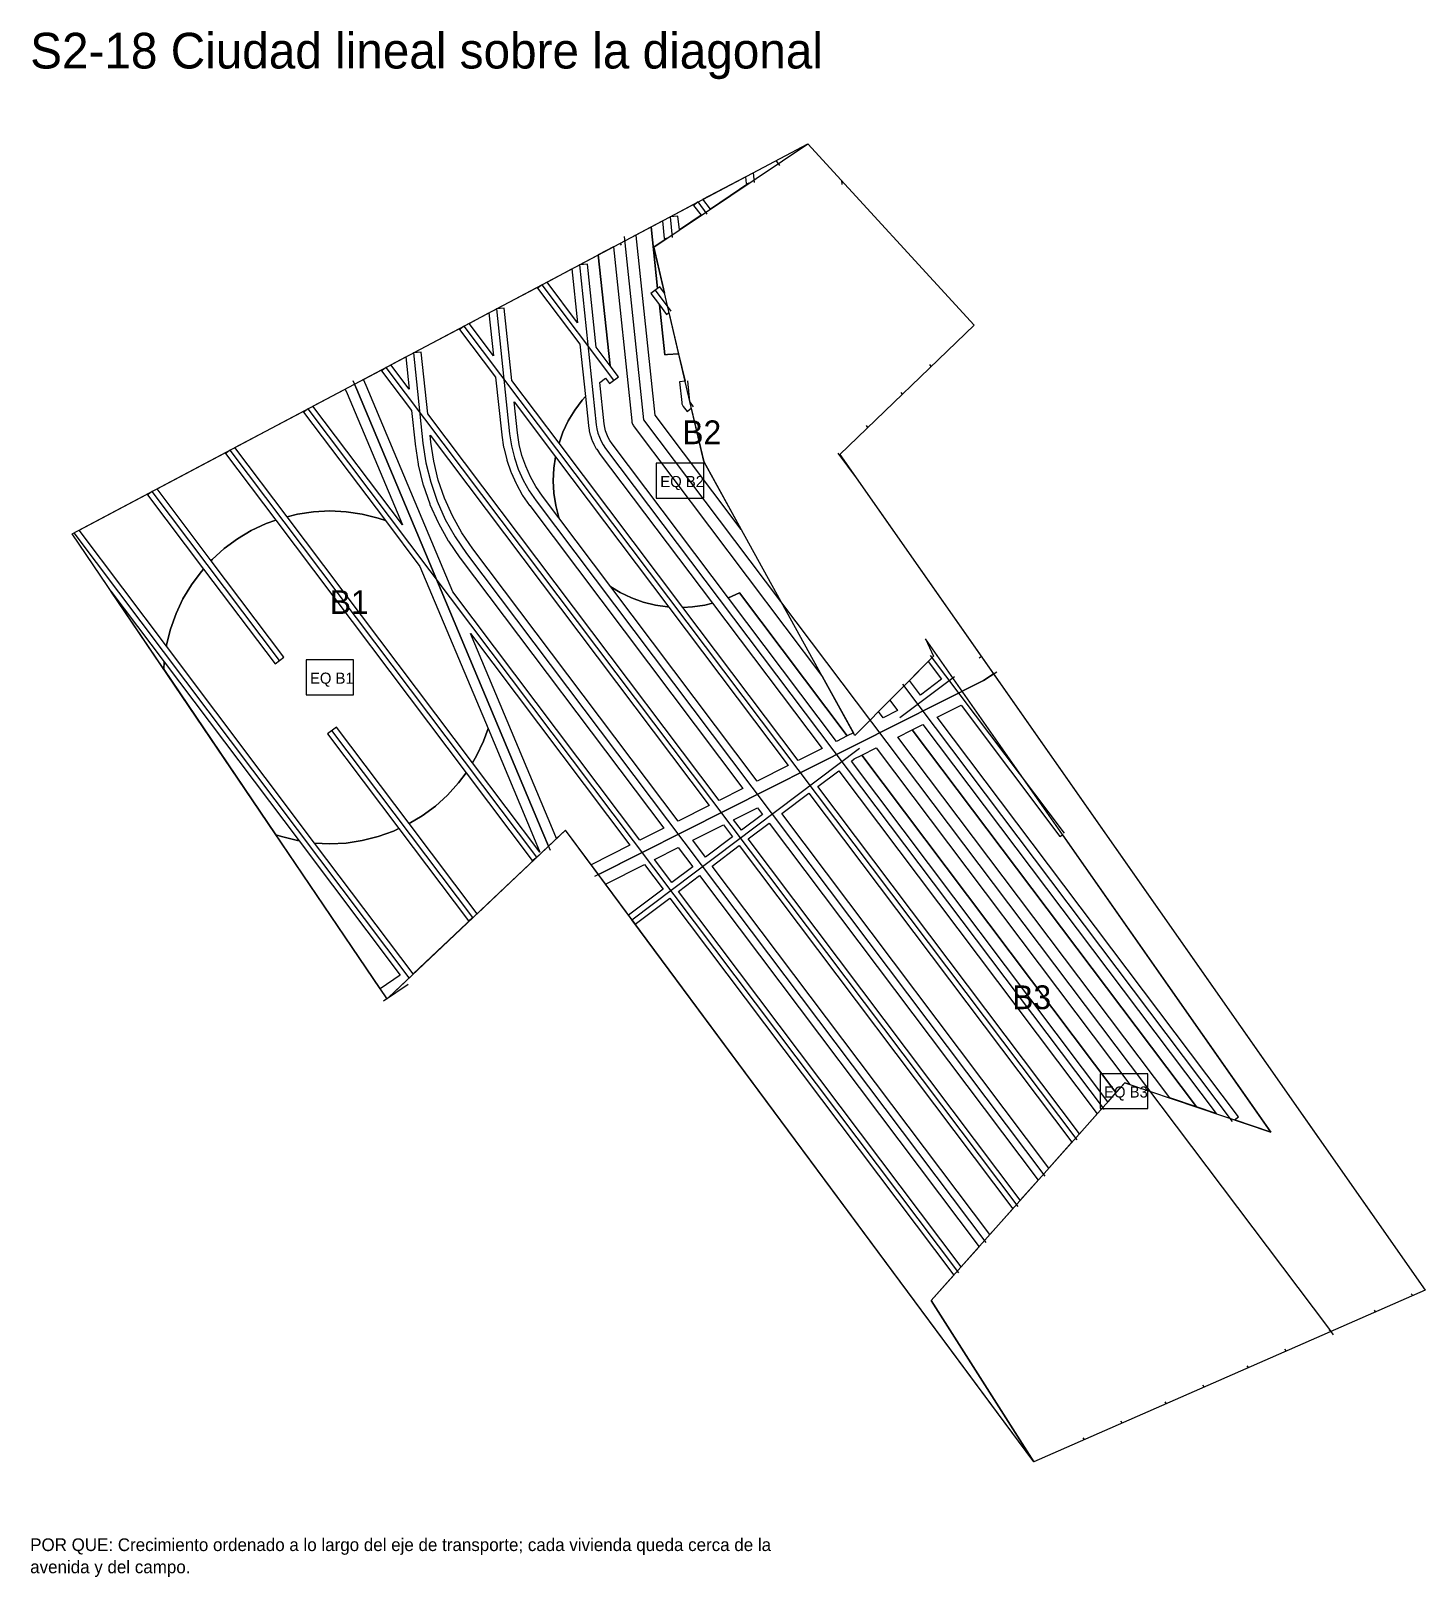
# Model space of a CAD drawing. Header units: metres. Extents: x 3873 to 16340, y -5213 to 3289.
# Drawn here: x 10581 to 12340, y -5213 to -3263 of the extents above; entities that cross this region are included whole.
import ezdxf

# ---------------------------------------------------------------- set-up
doc = ezdxf.new("R2010")
doc.units = ezdxf.units.M
for name, color, linetype in [('EQUIPAMIENTO', 5, 'Continuous'), ('LIMITE-INTERVENCION', 30, 'Continuous'), ('MANZANAS-PROPUESTAS', 33, 'Continuous'), ('SECTORES', 1, 'Continuous'), ('TEXTO', 7, 'Continuous'), ('VERDE-OBLIGATORIO', 3, 'Continuous'), ('VERDE-PROPUESTO', 82, 'Continuous'), ('VIA-BOULEVARD', 30, 'Continuous'), ('VIA-PRIMARIA', 1, 'Continuous'), ('VIA-SECUNDARIA', 8, 'Continuous'), ('VIA-TERCIARIA', 9, 'Continuous')]:
    doc.layers.add(name, color=color, linetype=linetype)

msp = doc.modelspace()

# ---------------------------------------------------------------- texts
at = {"layer": 'EQUIPAMIENTO'}
for s, p in [('EQ B2', (11375, -3838)), ('EQ B1', (10933, -4086)), ('EQ B3', (11935, -4608))]:
    msp.add_text(s, height=14, dxfattribs=at).set_placement(p)
at = {"layer": 'SECTORES'}
for s, p in [('B2', (11402.8, -3783.9)), ('B1', (10958, -3998)), ('B3', (11819.1, -4496.5))]:
    msp.add_text(s, height=30, dxfattribs=at).set_placement(p)
at = {"layer": 'TEXTO'}
for s, height, p in [('S2-18 Ciudad lineal sobre la diagonal', 45, (10580, -3310)), ('POR QUE: Crecimiento ordenado a lo largo del eje de transporte; cada vivienda queda cerca de la', 16, (10580, -5180)), ('avenida y del campo.', 16, (10580, -5208))]:
    msp.add_text(s, height=height, dxfattribs=at).set_placement(p)

# ---------------------------------------------------------------- linework, layer by layer
at = {"layer": 'EQUIPAMIENTO'}
for points in [[(11370, -3852), (11430, -3852), (11430, -3808), (11370, -3808), (11370, -3852)], [(10928, -4100), (10988, -4100), (10988, -4056), (10928, -4056), (10928, -4100)], [(11930, -4622), (11990, -4622), (11990, -4578), (11930, -4578), (11930, -4622)]]:
    msp.add_lwpolyline(points, close=True, dxfattribs=at)
at = {"layer": 'LIMITE-INTERVENCION'}
msp.add_lwpolyline([(10633, -3897), (11561, -3405), (11771.2, -3633.6), (11601.5, -3796.8), (12340, -4851), (11846.2, -5067.6), (11255.3, -4270.6), (11030.2, -4483.5), (10633, -3897)], close=True, dxfattribs=at)
at = {"layer": 'MANZANAS-PROPUESTAS'}
for points in [[(11428.9, -3475), (11482.5, -3446.6), (11483.4, -3455), (11486.9, -3454.7), (11438.2, -3487.4), (11428.9, -3475)], [(11397.2, -3496.1), (11387.3, -3497.1), (11422.7, -3478.3), (11417.1, -3482.6), (11426.6, -3495.2), (11399.1, -3513.6), (11397.2, -3496.1)], [(11380.1, -3524.3), (11383.6, -3523.9), (11366.7, -3535.3), (11380.2, -3593.2), (11374.5, -3585.6), (11371.7, -3587.7), (11363.5, -3509.7), (11377.8, -3502.2), (11380.1, -3524.3)], [(11294.1, -3661.6), (11283, -3556.6), (11273, -3557.7), (11315.9, -3535), (11296.8, -3545.1), (11311.6, -3684.9), (11294.1, -3661.6)], [(11270.7, -3630.6), (11232.1, -3579.4), (11263.5, -3562.7), (11270.7, -3630.6)], [(11220.2, -3586.9), (11273.5, -3657.6), (11280.5, -3723.9), (11276.3, -3728.5), (11267, -3741.1), (11258.9, -3754.6), (11252.2, -3768.8), (11247.3, -3782.4), (11187.9, -3703.5), (11178.2, -3612.2), (11168.3, -3613.2), (11225.8, -3582.7), (11220.2, -3586.9)], [(11164.5, -3672.5), (11133.7, -3631.6), (11158.7, -3618.3), (11164.5, -3672.5)], [(11383, -3620.1), (11386, -3617.9), (11398.2, -3670.1), (11384.3, -3670.8), (11380.6, -3671.3), (11373.9, -3608), (11383, -3620.1)], [(11121.8, -3639.1), (11167.3, -3699.5), (11175, -3771.9), (11175.1, -3772.4), (11177.3, -3787.5), (11177.5, -3788.4), (11181.2, -3803.3), (11181.4, -3804.1), (11186.4, -3818.6), (11186.7, -3819.5), (11193, -3833.4), (11193.4, -3834.2), (11200.9, -3847.6), (11201.3, -3848.4), (11210, -3861), (11210.3, -3861.4), (11479.2, -4218.1), (11449.3, -4233.2), (11081.7, -3745.4), (11073.5, -3667.7), (11063.5, -3668.7), (11127.4, -3634.9), (11121.8, -3639.1)], [(11058.3, -3714.3), (11035.2, -3683.7), (11054, -3673.8), (11058.3, -3714.3)], [(11023.4, -3691.3), (11061.2, -3741.4), (11065.6, -3783.5), (11065.7, -3783.9), (11069.4, -3808.9), (11069.6, -3809.8), (11075.6, -3834.3), (11075.9, -3835.1), (11084.1, -3859), (11084.4, -3859.8), (11094.7, -3882.8), (11095.1, -3883.6), (11107.4, -3905.6), (11107.9, -3906.4), (11122.2, -3927.2), (11122.4, -3927.6), (11379.3, -4268.3), (11349.4, -4283.4), (11113.4, -3970.2), (11004, -3710), (11004, -3709.9), (11000.6, -3702.1), (11029, -3687.1), (11023.4, -3691.3)], [(10980, -3720.1), (11049.6, -3885.6), (10936.8, -3735.9), (10977.6, -3714.3), (10980, -3720.1)], [(10925, -3743.4), (11028.1, -3880.3), (11019, -3877), (10999, -3872), (10978.6, -3869), (10958, -3868), (10937.4, -3869), (10917.1, -3872), (10904.1, -3875.3), (10838.4, -3788.1), (10930.6, -3739.2), (10925, -3743.4)], [(11197.1, -3784.1), (11194.9, -3769.6), (11190.7, -3730.6), (11242.9, -3799.8), (11240.8, -3814.3), (11240, -3830), (11240.8, -3845.7), (11243.1, -3861.2), (11246.9, -3876.4), (11247.1, -3876.9), (11226.4, -3849.5), (11218.1, -3837.4), (11211.1, -3824.9), (11205.2, -3811.7), (11200.5, -3798.1), (11197.1, -3784.1)], [(11112.8, -3874.3), (11102.8, -3852.1), (11094.9, -3829.1), (11089.2, -3805.4), (11085.5, -3781.2), (11084.5, -3772.4), (11436.6, -4239.5), (11397.5, -4259.2), (11138.5, -3915.7), (11124.7, -3895.5), (11112.8, -3874.3)], [(10740, -3840.3), (10832.2, -3791.4), (10826.6, -3795.6), (10889.8, -3879.6), (10877.7, -3884), (10859, -3892.8), (10841.4, -3903.4), (10824.8, -3915.6), (10809.5, -3929.5), (10808.3, -3930.9), (10740, -3840.3)], [(10728.1, -3847.8), (10798.7, -3941.4), (10795.7, -3944.8), (10783.4, -3961.3), (10772.8, -3979), (10764, -3997.6), (10757.1, -4017), (10752.1, -4037), (10751.8, -4038.7), (10641.6, -3892.4), (10733.7, -3843.6), (10728.1, -3847.8)], [(10749, -4058.2), (10748.5, -4067.6), (10889.9, -4276.4), (10897.1, -4278.9), (10917.1, -4283.9), (10919.3, -4284.3), (11047, -4453.7), (11021.5, -4470.7), (10681.9, -3969.3), (10749, -4058.2)], [(11536.4, -4189.3), (11497.4, -4208.9), (11312.7, -3964), (11324.6, -3971.1), (11338.8, -3977.8), (11353.6, -3983.1), (11368.8, -3986.9), (11384.3, -3989.2), (11385.7, -3989.3), (11536.4, -4189.3)], [(11597.2, -4158.7), (11461, -3977.9), (11461.2, -3977.8), (11474.8, -3971.4), (11610.9, -4151.8), (11597.2, -4158.7)], [(11579.1, -4167.8), (11549.1, -4182.9), (11403.6, -3989.8), (11415.7, -3989.2), (11431.2, -3986.9), (11440.9, -3984.5), (11579.1, -4167.8)], [(11244, -4281.3), (11239, -4269.1), (11239, -4269), (11135.5, -4022.8), (11336.7, -4289.8), (11287.8, -4314.4), (11255.3, -4270.6), (11244, -4281.3)], [(11729.9, -4080.4), (11703.5, -4100.3), (11689.5, -4081.8), (11713, -4058.1), (11729.9, -4080.4)], [(12104.5, -4632.2), (11724.5, -4128.2), (11754.5, -4113.1), (11879.3, -4278.8), (11882.5, -4276.4), (12145.3, -4651.5), (12099.4, -4636), (12104.5, -4632.2)], [(11215, -4279), (11223, -4298.4), (11138, -4185.7), (11143.2, -4177), (11152, -4158.3), (11157.7, -4142.6), (11215, -4279)], [(11706.4, -4137.3), (12076.5, -4628.3), (12051.4, -4619.8), (11692.8, -4144.2), (11706.4, -4137.3)], [(11616.1, -4183.7), (11619.7, -4180.9), (11629.2, -4176.2), (11950, -4601.7), (11939.9, -4613.2), (11616.1, -4183.7)], [(11213.5, -4309.1), (11219.1, -4304.9), (11143.8, -4376.1), (11058.2, -4262.5), (11074.7, -4252.6), (11091.2, -4240.3), (11106.5, -4226.5), (11120.4, -4211.2), (11130, -4198.2), (11213.5, -4309.1)], [(11573.8, -4215.6), (11600.1, -4195.7), (11926.3, -4628.4), (11903.9, -4653.7), (11573.8, -4215.6)], [(11528.2, -4249.9), (11562.6, -4224), (11894.4, -4664.3), (11865.3, -4697), (11528.2, -4249.9)], [(11467.6, -4257.5), (11497.6, -4242.4), (11503.8, -4250.8), (11477.5, -4270.6), (11467.6, -4257.5)], [(11133.1, -4385.1), (11138.7, -4380.9), (11063.3, -4452.1), (10938.9, -4287), (10958, -4288), (10978.6, -4287), (10999, -4283.9), (11019, -4278.9), (11038.4, -4272), (11045.3, -4268.7), (11133.1, -4385.1)], [(11415.9, -4283.5), (11454.9, -4263.9), (11466.3, -4279), (11432, -4304.9), (11415.9, -4283.5)], [(11485.9, -4281.8), (11512.3, -4261.9), (11851.8, -4712.2), (11829.3, -4737.5), (11485.9, -4281.8)], [(11440.4, -4316.1), (11474.7, -4290.2), (11819.8, -4748.2), (11790.8, -4780.8), (11440.4, -4316.1)], [(11367.7, -4307.8), (11397.7, -4292.7), (11416, -4317), (11389.6, -4336.8), (11367.7, -4307.8)], [(11355, -4314.2), (11378.5, -4345.2), (11334.9, -4378), (11305.9, -4338.9), (11355, -4314.2)], [(11398.1, -4348), (11424.4, -4328.1), (11777.2, -4796.1), (11754.8, -4821.3), (11398.1, -4348)], [(11339.1, -4383.7), (11343.3, -4389.2), (11386.9, -4356.4), (11745.3, -4832), (11717, -4863.8), (11846.2, -5067.6), (11339.1, -4383.7)]]:
    msp.add_lwpolyline(points, close=True, dxfattribs=at)
at = {"layer": 'SECTORES'}
for points in [[(10989.1, -3708.2), (11561, -3405), (11771.2, -3633.6), (11601.5, -3796.8), (11795.5, -4073.7), (11783, -4082), (11296.9, -4326.6), (11255.3, -4270.6), (11233.9, -4290.8), (11227, -4274), (10992, -3715), (10989.1, -3708.2)], [(11030.2, -4483.5), (11030, -4483.1), (10633, -3897), (10989.1, -3708.2), (10992, -3715), (11227, -4274), (11233.9, -4290.8), (11032.1, -4481.7), (11030.2, -4483.5)], [(11795.5, -4073.7), (12340, -4851), (11846.2, -5067.6), (11296.9, -4326.6), (11783, -4082), (11795.5, -4073.7)]]:
    msp.add_lwpolyline(points, close=True, dxfattribs=at)
at = {"layer": 'VERDE-OBLIGATORIO'}
msp.add_lwpolyline([(12145.3, -4651.5), (11709.6, -4029.5), (11719.7, -4051.3), (11620.6, -4151.3), (11429.8, -3805.7), (11366.7, -3535.3), (11561, -3405), (11771.2, -3633.6), (11601.5, -3796.8), (12340, -4851), (11846.2, -5067.6), (11717, -4863.8), (11961, -4589.4), (12145.3, -4651.5)], close=True, dxfattribs=at)
at = {"layer": 'VERDE-PROPUESTO'}
for points in [[(11368.5, -3747.3), (11344.5, -3520.5), (11342.9, -3520.6), (11363.5, -3509.7), (11371.7, -3587.7), (11363.3, -3594), (11373.9, -3608), (11380.6, -3671.3), (11384.3, -3670.8), (11398.2, -3670.1), (11406.2, -3704.4), (11399.2, -3705.1), (11402, -3731.2), (11402.1, -3732.1), (11402.3, -3733), (11402.6, -3733.8), (11403, -3734.6), (11403.4, -3735.4), (11403.9, -3736.2), (11408.8, -3742.6), (11414.1, -3738.5), (11429.8, -3805.7), (11477.1, -3891.3), (11368.5, -3747.3)], [(11461.2, -3977.8), (11461, -3977.9), (11314.2, -3783.3), (11311.5, -3779.4), (11309.3, -3775.5), (11307.5, -3771.3), (11306, -3767.1), (11305, -3762.7), (11304.3, -3758), (11298.8, -3706.1), (11306, -3700.7), (11311, -3707.3), (11322.1, -3698.9), (11311.6, -3684.9), (11296.8, -3545.1), (11315.9, -3535), (11339.1, -3754.6), (11339.3, -3755.9), (11339.6, -3757.2), (11340, -3758.5), (11340.6, -3759.7), (11341.3, -3760.9), (11342, -3762), (11579.8, -4077.5), (11618.7, -4147.9), (11610.9, -4151.8), (11474.8, -3971.4), (11461.2, -3977.8)], [(11415.7, -3989.2), (11403.6, -3989.8), (11247.3, -3782.4), (11252.2, -3768.8), (11258.9, -3754.6), (11267, -3741.1), (11276.3, -3728.5), (11280.5, -3723.9), (11284.4, -3760.4), (11284.4, -3760.8), (11285.3, -3766.2), (11285.4, -3767), (11286.7, -3772.3), (11287, -3773.1), (11288.7, -3778.3), (11289.1, -3779.1), (11291.3, -3784), (11291.7, -3784.8), (11294.3, -3789.6), (11294.8, -3790.3), (11297.8, -3794.8), (11298.1, -3795.1), (11440.9, -3984.5), (11431.2, -3986.9), (11415.7, -3989.2)], [(11368.8, -3986.9), (11353.6, -3983.1), (11338.8, -3977.8), (11324.6, -3971.1), (11312.7, -3964), (11247.1, -3876.9), (11246.9, -3876.4), (11243.1, -3861.2), (11240.8, -3845.7), (11240, -3830), (11240.8, -3814.3), (11242.9, -3799.8), (11385.7, -3989.3), (11384.3, -3989.2), (11368.8, -3986.9)], [(11106.5, -4226.5), (11091.2, -4240.3), (11074.7, -4252.6), (11058.2, -4262.5), (10966.3, -4140.6), (10955.2, -4149.1), (11045.3, -4268.7), (11038.4, -4272), (11019, -4278.9), (10999, -4283.9), (10978.6, -4287), (10958, -4288), (10938.9, -4287), (10751.8, -4038.7), (10752.1, -4037), (10757.1, -4017), (10764, -3997.6), (10772.8, -3979), (10783.4, -3961.3), (10795.7, -3944.8), (10798.7, -3941.4), (10888.9, -4061.1), (10900.1, -4052.7), (10808.3, -3930.9), (10809.5, -3929.5), (10824.8, -3915.6), (10841.4, -3903.4), (10859, -3892.8), (10877.7, -3884), (10889.8, -3879.6), (11130, -4198.2), (11120.4, -4211.2), (11106.5, -4226.5)], [(10937.4, -3869), (10958, -3868), (10978.6, -3869), (10999, -3872), (11019, -3877), (11028.1, -3880.3), (11071.7, -3938.2), (11157.7, -4142.6), (11152, -4158.3), (11143.2, -4177), (11138, -4185.7), (10904.1, -3875.3), (10917.1, -3872), (10937.4, -3869)], [(10897.1, -4278.9), (10889.9, -4276.4), (10748.5, -4067.6), (10749, -4058.2), (10919.3, -4284.3), (10917.1, -4283.9), (10897.1, -4278.9)], [(11674.4, -4119.9), (11656.3, -4129), (11650.4, -4121.2), (11664.6, -4106.9), (11674.4, -4119.9)], [(11674.6, -4153.3), (11692.8, -4144.2), (12051.4, -4619.8), (12017.8, -4608.5), (11674.6, -4153.3)], [(11629.2, -4176.2), (11647.4, -4167), (11967.4, -4591.6), (11961, -4589.4), (11950, -4601.7), (11629.2, -4176.2)]]:
    msp.add_lwpolyline(points, close=True, dxfattribs=at)
at = {"layer": 'VIA-BOULEVARD'}
msp.add_lwpolyline([(10987.1, -3703.6), (10992, -3715), (11227, -4274), (11235.9, -4295.8)], dxfattribs=at)
at = {"layer": 'VIA-PRIMARIA'}
for points in [[(11329.6, -3522), (11354, -3753), (12218, -4899), (12224.1, -4907.3)], [(11292.3, -4328.9), (11783, -4082), (11799.7, -4071)], [(11025.8, -4485.9), (11057.1, -4465)]]:
    msp.add_lwpolyline(points, dxfattribs=at)
at = {"layer": 'VIA-SECUNDARIA'}
for points in [[(11492, -3441.6), (11493.3, -3454)], [(11603.7, -3451.4), (11604.2, -3456.4)], [(11387.3, -3497.1), (11390, -3523.3)], [(11273, -3557.7), (11294.3, -3759.3), (11295.1, -3764.7), (11296.4, -3769.9), (11298.2, -3775), (11300.4, -3779.9), (11303, -3784.7), (11306.1, -3789.1), (11934.9, -4623.2)], [(11168.3, -3613.2), (11184.9, -3770.9), (11187.2, -3786), (11190.9, -3800.9), (11195.9, -3815.4), (11202.1, -3829.4), (11209.6, -3842.7), (11218.3, -3855.3), (11860.4, -4707.1)], [(11063.5, -3668.7), (11075.6, -3782.4), (11079.3, -3807.4), (11085.3, -3831.9), (11093.5, -3855.7), (11103.8, -3878.8), (11116.2, -3900.8), (11130.4, -3921.6), (11785.8, -4790.9)], [(11409.2, -3704), (11411.9, -3730.2), (11416.7, -3736.6)], [(11678.6, -3718.5), (11680.4, -3720.9)], [(11598.9, -3795.4), (11622.2, -3826.3)], [(11680.6, -4086.5), (12096.5, -4638.2)], [(12275.6, -4876), (12277.4, -4878.5)], [(12162.8, -4925.5), (12164.7, -4927.9)], [(12059.3, -4970.9), (12061.1, -4973.3)], [(11955.8, -5016.3), (11957.6, -5018.7)]]:
    msp.add_lwpolyline(points, dxfattribs=at)
at = {"layer": 'VIA-TERCIARIA'}
for points in [[(11525.7, -3432.3), (11521.1, -3426.2)], [(11434.2, -3493.7), (11422.7, -3478.3)], [(11326.1, -3533), (11324.2, -3530.5)], [(11316.5, -3703.1), (11225.8, -3582.7)], [(11388.6, -3615.9), (11368.9, -3589.8)], [(11901, -4661.4), (11127.4, -3634.9)], [(11716.8, -3685.9), (11715, -3683.5)], [(11826.4, -4745.3), (11029, -3687.1)], [(11751.9, -4829.1), (10930.6, -3739.2)], [(11636.9, -3762.7), (11635.1, -3760.3)], [(11219.1, -4304.9), (10832.2, -3791.4)], [(10894.5, -4056.9), (10733.7, -3843.6)], [(11058.2, -4457), (10635.3, -3895.8)], [(11884.9, -4274.6), (11716, -4050.3)], [(11777.5, -4053.3), (11779.9, -4051.5)], [(11677.4, -4128.8), (11746.4, -4076.8)], [(11138.7, -4380.9), (10960.7, -4144.8)], [(11339.1, -4383.7), (11626.3, -4167.3)], [(12324.4, -4857.8), (12322.6, -4855.4)], [(12220.9, -4903.2), (12219.1, -4900.8)], [(12117.4, -4948.6), (12115.5, -4946.2)], [(12013.9, -4994.1), (12012, -4991.6)], [(11910.4, -5039.5), (11908.5, -5037)]]:
    msp.add_lwpolyline(points, dxfattribs=at)

msp.set_redraw_order([(e.dxf.handle, doc.entitydb.next_handle()) for e in msp.query("TEXT MTEXT ATTDEF DIMENSION ARC_DIMENSION")])  # texts and dimensions are drawn at this point

doc.saveas('drawing.dxf')
